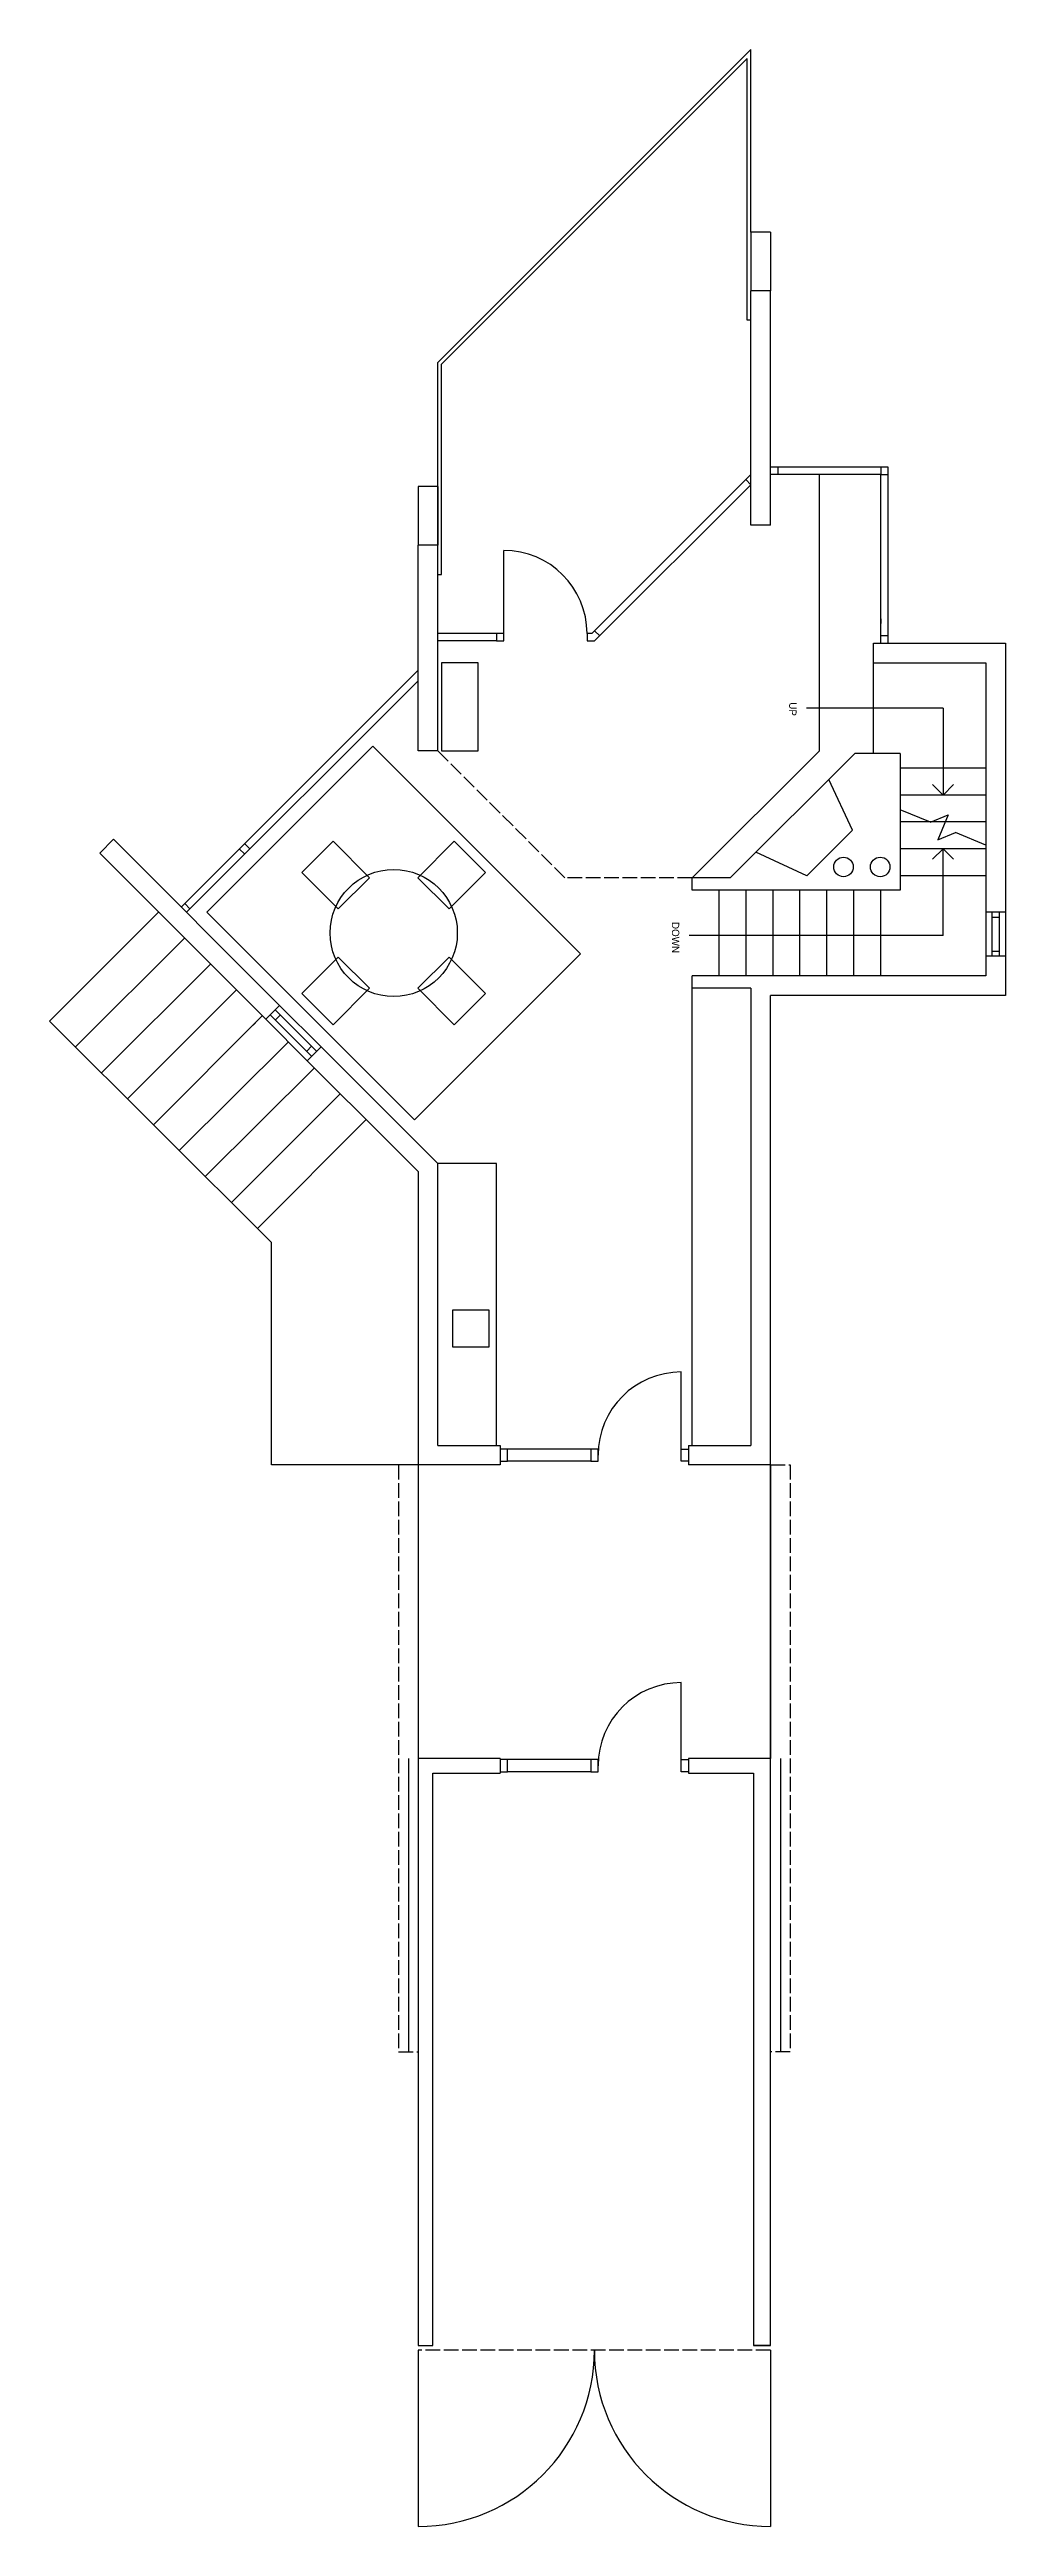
# Model space of a CAD drawing. Header units: inches. Extents: x -16498 to -561, y 141 to 7454.
# Drawn here: x -1421 to -1031, y 1118 to 2131 of the extents above; entities that cross this region are included whole.
import ezdxf

# ---------------------------------------------------------------- set-up
doc = ezdxf.new("R2010")
doc.units = ezdxf.units.IN
doc.header["$LTSCALE"] = 0.5
doc.header["$MEASUREMENT"] = 0
doc.linetypes.add('ACAD_ISO02W100', pattern=[15, 12, -3])
doc.layers.get('0').update_dxf_attribs({"color": 253})
for name, color, linetype in [('A-doors', 254, 'Continuous'), ('A-Elev-South', 7, 'Continuous'), ('A-furniture', 33, 'Continuous'), ('A-glazing', 252, 'Continuous'), ('A-millwork', 252, 'Continuous'), ('A-soffit', 251, 'ACAD_ISO02W100'), ('A-stairs', 252, 'Continuous'), ('A-text', 254, 'Continuous'), ('A-walls', 7, 'Continuous')]:
    doc.layers.add(name, color=color, linetype=linetype)

msp = doc.modelspace()

# ---------------------------------------------------------------- texts
at = {"layer": 'A-text'}
for s, p in [('UP', (-1118.9, 1863.7)), ('DOWN', (-1166.8, 1773.9))]:
    msp.add_text(s, height=3, rotation=270, dxfattribs=at).set_placement(p)

# ---------------------------------------------------------------- linework, layer by layer
for p, q in [((-1270.5, 1551.9), (-1270.5, 1431.9)), ((-1126.5, 1431.9), (-1126.5, 1551.9)), ((-1126.5, 1551.9), (-1126.5, 1431.9))]:
    msp.add_line(p, q)
at = {"layer": 'A-doors'}
for p, q in [((-1235.5, 1891.8), (-1235.5, 1925.8)), ((-1235.5, 1891.8), (-1238.5, 1891.8)), ((-1238.5, 1891.8), (-1238.5, 1888.8)), ((-1238.5, 1888.8), (-1235.5, 1888.8)), ((-1235.5, 1888.8), (-1235.5, 1891.8)), ((-1199.6, 1891.8), (-1201.5, 1891.8)), ((-1201.5, 1891.8), (-1201.5, 1888.8)), ((-1201.5, 1888.8), (-1198.4, 1888.8)), ((-1163, 1555.9), (-1163, 1589.9)), ((-1234, 1558.4), (-1237, 1558.4)), ((-1237, 1558.4), (-1237, 1553.4)), ((-1237, 1553.4), (-1234, 1553.4)), ((-1234, 1553.4), (-1234, 1558.4)), ((-1197, 1558.4), (-1200, 1558.4)), ((-1200, 1558.4), (-1200, 1553.4)), ((-1200, 1553.4), (-1197, 1553.4)), ((-1197, 1553.4), (-1197, 1558.4)), ((-1163, 1558.4), (-1160, 1558.4)), ((-1163, 1553.4), (-1163, 1558.4)), ((-1160, 1553.4), (-1163, 1553.4)), ((-1160, 1558.4), (-1160, 1553.4)), ((-1163, 1428.9), (-1163, 1462.9)), ((-1274.5, 1431.9), (-1274.5, 1311.9)), ((-1234, 1431.4), (-1237, 1431.4)), ((-1237, 1431.4), (-1237, 1426.4)), ((-1234, 1426.4), (-1234, 1431.4)), ((-1200, 1431.4), (-1234, 1431.4)), ((-1197, 1431.4), (-1200, 1431.4)), ((-1200, 1431.4), (-1200, 1426.4)), ((-1197, 1426.4), (-1197, 1431.4)), ((-1163, 1431.4), (-1160, 1431.4)), ((-1163, 1426.4), (-1163, 1431.4)), ((-1160, 1431.4), (-1160, 1426.4)), ((-1122.5, 1431.9), (-1122.5, 1311.9)), ((-1237, 1426.4), (-1234, 1426.4)), ((-1200, 1426.4), (-1234, 1426.4)), ((-1200, 1426.4), (-1197, 1426.4)), ((-1160, 1426.4), (-1163, 1426.4)), ((-1270.5, 1189.9), (-1270.5, 1117.9)), ((-1126.5, 1189.9), (-1126.5, 1117.9))]:
    msp.add_line(p, q, dxfattribs=at)
for centre, radius, start, end in [((-1235.5, 1891.8), 34, 0, 90), ((-1163, 1555.9), 34, 90, 180), ((-1163, 1428.9), 34, 90, 180), ((-1270.5, 1189.9), 72, 270, 0), ((-1126.5, 1189.9), 72, 180, 270)]:
    msp.add_arc(centre, radius, start, end, dxfattribs=at)
at = {"layer": 'A-Elev-South', "color": 253}
for p, q in [((-1134.5, 2055.9), (-1134.5, 2031.9)), ((-1126.5, 2055.9), (-1126.5, 2031.9)), ((-1270.5, 1951.9), (-1270.5, 1927.9)), ((-1262.5, 1951.9), (-1262.5, 1927.9)), ((-1262.5, 1915.9), (-1261, 1915.9)), ((-1376.6, 1777.9), (-1421.1, 1733.4)), ((-1366, 1767.3), (-1410.5, 1722.8)), ((-1355.4, 1756.7), (-1399.9, 1712.2)), ((-1344.8, 1746.1), (-1389.3, 1701.6)), ((-1330.5, 1642.8), (-1421.1, 1733.4)), ((-1334.2, 1735.5), (-1378.7, 1691)), ((-1323.5, 1724.9), (-1368.1, 1680.4)), ((-1312.9, 1714.3), (-1357.5, 1669.8)), ((-1302.3, 1703.7), (-1346.9, 1659.1)), ((-1291.7, 1693.1), (-1336.3, 1648.5)), ((-1330.5, 1551.9), (-1330.5, 1642.8)), ((-1270.5, 1551.9), (-1330.5, 1551.9))]:
    msp.add_line(p, q, dxfattribs=at)
at = {"layer": 'A-Elev-South', "color": 7}
for p, q in [((-1395, 1807.7), (-1400.6, 1802)), ((-1400.6, 1802), (-1332.8, 1734.1))]:
    msp.add_line(p, q, dxfattribs=at)
at = {"layer": 'A-furniture'}
for points in [[(-1246, 1879.9), (-1261, 1879.9), (-1261, 1843.9), (-1246, 1843.9), (-1246, 1879.9)], [(-1303.2, 1779.3), (-1318, 1794.1), (-1305.3, 1806.9), (-1290.4, 1792), (-1303.2, 1779.3)], [(-1257.9, 1779.3), (-1243, 1794.1), (-1255.8, 1806.9), (-1270.6, 1792), (-1257.9, 1779.3)], [(-1290.4, 1746.8), (-1305.3, 1731.9), (-1318, 1744.6), (-1303.2, 1759.5), (-1290.4, 1746.8)], [(-1270.6, 1746.8), (-1255.8, 1731.9), (-1243, 1744.6), (-1257.9, 1759.5), (-1270.6, 1746.8)]]:
    msp.add_lwpolyline(points, dxfattribs=at)
msp.add_lwpolyline([(-1289, 1845.8), (-1356.9, 1777.9), (-1272, 1693), (-1204.2, 1760.9)], close=True, dxfattribs=at)
msp.add_circle((-1280.5, 1769.4), 26, dxfattribs=at)
at = {"layer": 'A-glazing'}
for p, q in [((-1199.6, 1891.8), (-1134.5, 1956.9)), ((-1134.5, 1952.6), (-1136.6, 1954.8)), ((-1081.5, 1959.9), (-1126.5, 1959.9)), ((-1081.5, 1956.9), (-1126.5, 1956.9)), ((-1123.5, 1959.9), (-1123.5, 1956.9)), ((-1078.5, 1959.9), (-1081.5, 1959.9)), ((-1081.5, 1959.9), (-1081.5, 1956.9)), ((-1081.5, 1956.9), (-1078.5, 1956.9)), ((-1081.5, 1887.9), (-1081.5, 1956.9)), ((-1078.5, 1887.9), (-1078.5, 1959.9)), ((-1198.4, 1888.8), (-1134.5, 1952.6)), ((-1081.5, 1897.9), (-1081.5, 1895.9)), ((-1078.5, 1895.9), (-1078.5, 1897.9)), ((-1238.5, 1888.8), (-1262.5, 1888.8)), ((-1238.5, 1891.8), (-1261, 1891.8)), ((-1196.2, 1890.9), (-1198.4, 1893)), ((-1078.5, 1890.9), (-1081.5, 1890.9)), ((-1367.3, 1780), (-1270.5, 1876.8)), ((-1365.2, 1777.9), (-1270.5, 1872.5)), ((-1343.6, 1803.8), (-1341.4, 1801.6)), ((-1341.4, 1805.9), (-1339.3, 1803.8)), ((-1365.9, 1781.4), (-1363.8, 1779.3)), ((-1036, 1759.9), (-1036, 1777.9)), ((-1036, 1775.9), (-1033, 1775.9)), ((-1033, 1759.9), (-1033, 1777.9)), ((-1036, 1761.9), (-1033, 1761.9)), ((-1339.1, 1730.6), (-1337, 1732.7)), ((-1328.9, 1738), (-1311.9, 1721)), ((-1328.9, 1733.8), (-1326.8, 1735.9)), ((-1316.1, 1721), (-1314, 1723.2)), ((-1200, 1558.4), (-1234, 1558.4)), ((-1200, 1553.4), (-1234, 1553.4))]:
    msp.add_line(p, q, dxfattribs=at)
at = {"layer": 'A-glazing', "color": 253}
for p, q in [((-1332.8, 1734.1), (-1315.8, 1717.1)), ((-1331, 1735.9), (-1314, 1718.9)), ((-1327.1, 1739.8), (-1310.1, 1722.8))]:
    msp.add_line(p, q, dxfattribs=at)
at = {"layer": 'A-millwork'}
for p, q in [((-1262.5, 2002.6), (-1134.5, 2130.6)), ((-1261, 2002), (-1136, 2127)), ((-1136, 2019.9), (-1136, 2127)), ((-1134.5, 2055.9), (-1134.5, 2130.6)), ((-1134.5, 2019.9), (-1136, 2019.9)), ((-1262.5, 1927.9), (-1262.5, 2002.6)), ((-1261, 1915.9), (-1261, 2002)), ((-1261, 1891.9), (-1262.5, 1891.9)), ((-1261, 1891.9), (-1262.5, 1891.9)), ((-1158.5, 1559.9), (-1158.5, 1746.9)), ((-1238.5, 1675.2), (-1262.5, 1675.2)), ((-1238.5, 1559.9), (-1238.5, 1675.2)), ((-1256.5, 1615.2), (-1256.5, 1600.2)), ((-1241.5, 1615.2), (-1256.5, 1615.2)), ((-1241.5, 1600.2), (-1241.5, 1615.2)), ((-1256.5, 1600.2), (-1241.5, 1600.2))]:
    msp.add_line(p, q, dxfattribs=at)
at = {"layer": 'A-soffit'}
for p, q in [((-1262.5, 1843.9), (-1210.5, 1791.9)), ((-1158.5, 1791.9), (-1210.5, 1791.9)), ((-1278.5, 1551.9), (-1278.5, 1311.9)), ((-1270.5, 1551.9), (-1278.5, 1551.9)), ((-1126.5, 1551.9), (-1118.5, 1551.9)), ((-1118.5, 1551.9), (-1118.5, 1311.9)), ((-1278.5, 1311.9), (-1270.5, 1311.9)), ((-1118.5, 1311.9), (-1126.5, 1311.9)), ((-1126.5, 1189.9), (-1270.5, 1189.9))]:
    msp.add_line(p, q, dxfattribs=at)
at = {"layer": 'A-stairs'}
for p, q in [((-1106.5, 1843.9), (-1106.5, 1956.9)), ((-1084.5, 1842.8), (-1084.5, 1879.9)), ((-1158.5, 1791.9), (-1106.5, 1843.9)), ((-1038.5, 1836.8), (-1073.5, 1836.8)), ((-1038.5, 1825.8), (-1073.5, 1825.8)), ((-1061.1, 1814.7), (-1073.5, 1819.8)), ((-1038.5, 1814.8), (-1073.5, 1814.8)), ((-1061.1, 1814.7), (-1053.9, 1817.7)), ((-1053.9, 1817.7), (-1058.1, 1807.5)), ((-1038.5, 1803.8), (-1073.5, 1803.8)), ((-1058.1, 1807.5), (-1050.9, 1810.5)), ((-1038.5, 1805.3), (-1050.9, 1810.5)), ((-1038.5, 1792.8), (-1073.5, 1792.8)), ((-1147.5, 1751.9), (-1147.5, 1786.9)), ((-1136.5, 1751.9), (-1136.5, 1786.9)), ((-1125.5, 1751.9), (-1125.5, 1786.9)), ((-1114.5, 1751.9), (-1114.5, 1786.9)), ((-1103.5, 1751.9), (-1103.5, 1786.9)), ((-1092.5, 1751.9), (-1092.5, 1786.9)), ((-1081.5, 1751.9), (-1081.5, 1786.9))]:
    msp.add_line(p, q, dxfattribs=at)
at = {"layer": 'A-text'}
for p, q in [((-1056, 1861.3), (-1111.8, 1861.3)), ((-1056, 1861.3), (-1056, 1825.8)), ((-1056, 1825.8), (-1060.3, 1830.1)), ((-1056, 1825.8), (-1051.8, 1830.1)), ((-1056, 1803.8), (-1060.3, 1799.6)), ((-1056, 1768.3), (-1056, 1803.8)), ((-1056, 1803.8), (-1051.8, 1799.6)), ((-1056, 1768.3), (-1159.7, 1768.3))]:
    msp.add_line(p, q, dxfattribs=at)
at = {"layer": 'A-walls', "color": 253}
for p, q in [((-1126.5, 2055.9), (-1134.5, 2055.9)), ((-1262.5, 1951.9), (-1270.5, 1951.9)), ((-1038.5, 1777.9), (-1038.5, 1759.9)), ((-1030.5, 1777.9), (-1030.5, 1759.9))]:
    msp.add_line(p, q, dxfattribs=at)
at = {"layer": 'A-walls'}
for p, q in [((-1134.5, 1936.1), (-1134.5, 2031.9)), ((-1126.5, 2031.9), (-1134.5, 2031.9)), ((-1126.5, 1936.1), (-1126.5, 2031.9)), ((-1126.5, 1936.1), (-1134.5, 1936.1)), ((-1262.5, 1927.9), (-1270.5, 1927.9)), ((-1270.5, 1843.9), (-1270.5, 1927.9)), ((-1262.5, 1843.9), (-1262.5, 1927.9)), ((-1084.5, 1887.9), (-1030.5, 1887.9)), ((-1084.5, 1879.9), (-1084.5, 1887.9)), ((-1030.5, 1887.9), (-1030.5, 1777.9)), ((-1084.5, 1879.9), (-1038.5, 1879.9)), ((-1038.5, 1879.9), (-1038.5, 1777.9)), ((-1262.5, 1843.9), (-1270.5, 1843.9)), ((-1102.5, 1832.3), (-1092.1, 1842.8)), ((-1073.5, 1842.8), (-1092.1, 1842.8)), ((-1073.5, 1842.8), (-1073.5, 1786.9)), ((-1102.5, 1832.3), (-1132.5, 1802.4)), ((-1093, 1811.4), (-1102.7, 1832.2)), ((-1395, 1807.7), (-1327.1, 1739.8)), ((-1111.7, 1792.7), (-1093, 1811.4)), ((-1143, 1791.9), (-1132.5, 1802.4)), ((-1111.7, 1792.7), (-1132.5, 1802.4)), ((-1158.5, 1786.9), (-1158.5, 1791.9)), ((-1143, 1791.9), (-1158.5, 1791.9)), ((-1073.5, 1786.9), (-1158.5, 1786.9)), ((-1030.5, 1777.9), (-1038.5, 1777.9)), ((-1038.5, 1759.9), (-1038.5, 1751.9)), ((-1030.5, 1759.9), (-1038.5, 1759.9)), ((-1030.5, 1759.9), (-1030.5, 1743.9)), ((-1038.5, 1751.9), (-1158.5, 1751.9)), ((-1158.5, 1746.9), (-1158.5, 1751.9)), ((-1134.5, 1746.9), (-1158.5, 1746.9)), ((-1134.5, 1746.9), (-1134.5, 1559.9)), ((-1126.5, 1551.9), (-1126.5, 1743.9)), ((-1030.5, 1743.9), (-1126.5, 1743.9)), ((-1332.8, 1734.1), (-1327.1, 1739.8)), ((-1315.8, 1717.1), (-1310.1, 1722.8)), ((-1310.1, 1722.8), (-1262.5, 1675.2)), ((-1281.8, 1683.2), (-1315.8, 1717.1)), ((-1270.5, 1671.9), (-1281.8, 1683.2)), ((-1270.5, 1671.9), (-1270.5, 1551.9)), ((-1262.5, 1559.9), (-1262.5, 1675.2)), ((-1262.5, 1559.9), (-1237, 1559.9)), ((-1237, 1559.9), (-1237, 1551.9)), ((-1160, 1559.9), (-1160, 1551.9)), ((-1160, 1559.9), (-1134.5, 1559.9)), ((-1237, 1551.9), (-1270.5, 1551.9)), ((-1126.5, 1551.9), (-1160, 1551.9)), ((-1270.5, 1431.9), (-1270.5, 1191.9)), ((-1237, 1431.9), (-1270.5, 1431.9)), ((-1237, 1431.9), (-1237, 1425.9)), ((-1160, 1431.9), (-1160, 1425.9)), ((-1126.5, 1431.9), (-1160, 1431.9)), ((-1126.5, 1191.9), (-1126.5, 1431.9)), ((-1264.5, 1191.9), (-1264.5, 1425.9)), ((-1264.5, 1425.9), (-1237, 1425.9)), ((-1160, 1425.9), (-1133.5, 1425.9)), ((-1133.5, 1425.9), (-1133.5, 1191.9)), ((-1270.5, 1191.9), (-1264.5, 1191.9)), ((-1126.5, 1191.9), (-1133.5, 1191.9)), ((-1133.5, 1191.9), (-1126.5, 1191.9))]:
    msp.add_line(p, q, dxfattribs=at)
for centre in [(-1096.7, 1796.4), (-1081.7, 1796.4)]:
    msp.add_circle(centre, 4, dxfattribs=at)

msp.set_redraw_order([(e.dxf.handle, doc.entitydb.next_handle()) for e in msp.query("TEXT MTEXT ATTDEF DIMENSION ARC_DIMENSION")])  # texts and dimensions are drawn at this point

doc.saveas('drawing.dxf')
